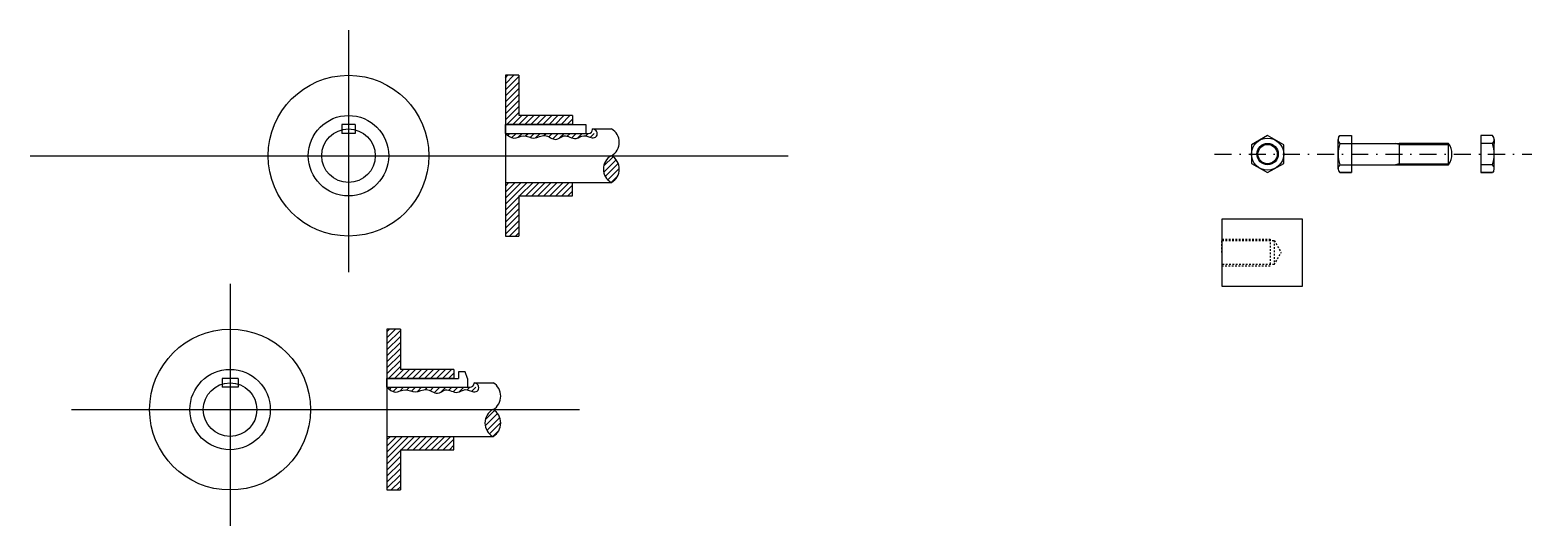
# Model space of a CAD drawing. Header units: millimetres. Extents: x -2626 to 3046, y -440 to 1628.
# Drawn here: x -642 to 478, y -88 to 282 of the extents above; entities that cross this region are included whole.
import ezdxf

# ---------------------------------------------------------------- set-up
doc = ezdxf.new("R2010")
doc.units = ezdxf.units.MM
doc.linetypes.add('DASHDOT', pattern=[25.4, 12.7, -6.35, 0, -6.35])
doc.linetypes.add('JIS_02_1.2', pattern=[2.5, 1.25, -1.25])
pattern_1 = [(45, (-88.3866, -189.554), (-2.245064, 2.245064), [])]

msp = doc.modelspace()

# ---------------------------------------------------------------- hatches: boundary and pattern name
h = msp.add_hatch()
h.set_pattern_fill('ANSI31', color=256)
h.paths.add_polyline_path([(-277.822, 248.354), (-287.822, 248.354), (-287.822, 211.684), (-237.822, 211.684), (-237.822, 218.354), (-277.822, 218.354)])
h.paths.add_polyline_path([(-237.822, 168.354), (-287.822, 168.354), (-287.822, 128.354), (-277.822, 128.354), (-277.822, 158.354), (-237.822, 158.354)])
h = msp.add_hatch()
h.set_pattern_fill('ANSI31', color=256)
edge = h.paths.add_edge_path()
edge.add_spline(control_points=[(-287.822, 205.024), (-285.831, 203.294), (-281.688, 199.694), (-274.044, 204.953), (-266.355, 199.58), (-258.222, 205.886), (-250.781, 198.148), (-243.472, 205.469), (-236.039, 199.078), (-229.266, 204.859), (-224.431, 201.139), (-219.687, 202.072), (-219.234, 204.222), (-219.298, 205.024)], knot_values=[0, 0, 0, 0, 7.12720959, 14.82957451, 22.64686129, 30.98239429, 39.69912068, 46.1696486, 55.4132246, 61.48905472, 67.88477778, 71.39405672, 73.59149744, 73.59149744, 73.59149744, 73.59149744], degree=3, periodic=0)
edge.add_line((-219.298, 205.024), (-287.822, 205.024))
h = msp.add_hatch()
h.set_pattern_fill('ANSI31', color=256)
h.paths.add_polyline_path([(-208.588, 188.354), (-208.98, 188.354, 0.57087862), (-208.98, 168.354), (-208.588, 168.354, 0.57087862)])
h = msp.add_hatch()
h.set_pattern_fill('ANSI31', color=256)
h.set_pattern_definition(pattern_1)
h.paths.add_polyline_path([(-366.209, 58.8), (-376.209, 58.8), (-376.209, 22.13), (-326.209, 22.13), (-326.209, 28.8), (-366.209, 28.8)])
h.paths.add_polyline_path([(-326.209, -21.2), (-376.209, -21.2), (-376.209, -61.2), (-366.209, -61.2), (-366.209, -31.2), (-326.209, -31.2)])
h = msp.add_hatch()
h.set_pattern_fill('ANSI31', color=256)
h.set_pattern_definition(pattern_1)
edge = h.paths.add_edge_path()
edge.add_spline(control_points=[(-376.209, 15.47), (-374.218, 13.74), (-370.075, 10.14), (-362.431, 15.399), (-354.742, 10.026), (-346.608, 16.332), (-339.168, 8.594), (-331.859, 15.915), (-324.425, 9.524), (-317.653, 15.305), (-312.818, 11.584), (-308.074, 12.518), (-307.62, 14.667), (-307.684, 15.47)], knot_values=[0, 0, 0, 0, 7.12720959, 14.82957451, 22.64686129, 30.98239429, 39.69912068, 46.1696486, 55.4132246, 61.48905472, 67.88477778, 71.39405672, 73.59149744, 73.59149744, 73.59149744, 73.59149744], degree=3, periodic=0)
edge.add_line((-307.684, 15.47), (-376.209, 15.47))
h = msp.add_hatch()
h.set_pattern_fill('ANSI31', color=256)
h.set_pattern_definition(pattern_1)
h.paths.add_polyline_path([(-296.975, -1.2), (-297.367, -1.2, 0.57087862), (-297.367, -21.2), (-296.975, -21.2, 0.57087862)])

# ---------------------------------------------------------------- linework, layer by layer
for p, q in [((-404.871, 282.17), (-404.871, 101.487)), ((-287.822, 248.354), (-287.822, 128.354)), ((-277.822, 248.354), (-287.822, 248.354)), ((-277.822, 248.354), (-277.822, 218.354)), ((-237.822, 218.354), (-277.822, 218.354)), ((-237.822, 218.354), (-237.822, 211.684)), ((-409.871, 211.684), (-409.871, 205.024)), ((-399.871, 211.684), (-409.871, 211.684)), ((-399.871, 205.024), (-409.871, 205.024)), ((-399.871, 211.684), (-399.871, 205.024)), ((-237.822, 211.684), (-287.822, 211.684)), ((-287.822, 211.614), (-227.822, 211.684)), ((-287.822, 205.024), (-287.822, 211.614)), ((-287.822, 208.354), (-287.822, 168.354)), ((-287.822, 205.024), (-225.822, 205.024)), ((-227.822, 211.684), (-227.822, 205.024)), ((-222.822, 208.354), (-208.588, 208.354)), ((-222.822, 208.024), (-222.822, 208.354)), ((333.689, 201.951), (334.765, 203.407)), ((334.765, 203.407), (343.393, 203.407)), ((334.765, 203.407), (343.393, 203.407)), ((343.393, 203.407), (343.393, 175.694)), ((448.545, 203.407), (439.918, 203.407)), ((439.918, 203.407), (439.918, 175.694)), ((448.545, 203.407), (439.918, 203.407)), ((449.622, 201.951), (448.545, 203.407)), ((333.393, 178.622), (333.393, 200.479)), ((333.393, 200.479), (333.393, 197.551)), ((334.765, 197.551), (378.893, 197.551)), ((378.893, 196.751), (376.393, 197.551)), ((415.893, 197.551), (378.893, 197.551)), ((378.893, 197.551), (378.893, 181.551)), ((378.893, 196.751), (415.893, 196.751)), ((415.893, 181.551), (415.893, 197.551)), ((448.545, 197.551), (439.918, 197.551)), ((449.918, 178.622), (449.918, 200.479)), ((449.918, 200.479), (449.918, 197.551)), ((-642.496, 188.354), (-76.746, 188.354)), ((333.393, 178.622), (333.393, 181.551)), ((334.765, 181.551), (415.893, 181.551)), ((378.893, 182.351), (376.393, 181.551)), ((378.893, 181.551), (376.393, 181.551)), ((378.893, 182.351), (415.893, 182.351)), ((448.545, 181.551), (439.918, 181.551)), ((449.918, 178.622), (449.918, 181.551)), ((-237.822, 168.354), (-208.588, 168.354)), ((-237.822, 158.354), (-237.822, 168.354)), ((333.689, 177.151), (334.765, 175.694)), ((334.765, 175.694), (343.393, 175.694)), ((343.393, 175.694), (334.765, 175.694)), ((448.545, 175.694), (439.918, 175.694)), ((439.918, 175.694), (448.545, 175.694)), ((449.622, 177.151), (448.545, 175.694)), ((-277.822, 158.354), (-237.822, 158.354)), ((-277.822, 158.354), (-277.822, 128.354)), ((246.825, 141.006), (246.825, 91.006)), ((306.825, 141.006), (246.825, 141.006)), ((306.825, 91.006), (306.825, 141.006)), ((-287.822, 128.354), (-277.822, 128.354)), ((-493.257, 92.616), (-493.257, -88.068)), ((246.825, 91.006), (306.825, 91.006)), ((-376.209, 58.8), (-376.209, -61.2)), ((-366.209, 58.8), (-376.209, 58.8)), ((-366.209, 58.8), (-366.209, 28.8)), ((-326.209, 28.8), (-366.209, 28.8)), ((-326.209, 28.8), (-326.209, 22.13)), ((-317.874, 27.125), (-322.805, 27.125)), ((-322.805, 27.125), (-322.805, 22.07)), ((-316.209, 22.07), (-317.874, 27.125)), ((-487.257, 22.13), (-499.257, 22.13)), ((-499.257, 22.13), (-499.257, 15.47)), ((-487.257, 15.47), (-499.257, 15.47)), ((-493.257, 22.13), (-493.257, 15.47)), ((-487.257, 22.13), (-487.257, 15.47)), ((-376.209, 15.47), (-376.237, 22.07)), ((-376.237, 22.07), (-322.805, 22.07)), ((-326.209, 22.13), (-376.209, 22.13)), ((-376.209, 18.8), (-376.209, -21.2)), ((-376.209, 15.47), (-314.209, 15.47)), ((-316.209, 22.13), (-316.209, 15.47)), ((-311.209, 18.8), (-296.975, 18.8)), ((-311.209, 18.47), (-311.209, 18.8)), ((-611.461, -1.2), (-232.604, -1.2)), ((-326.209, -21.2), (-296.975, -21.2)), ((-326.209, -31.2), (-326.209, -21.2)), ((-366.209, -31.2), (-366.209, -61.2)), ((-366.209, -31.2), (-326.209, -31.2)), ((-376.209, -61.2), (-366.209, -61.2))]:
    msp.add_line(p, q)
at = {"linetype": 'DASHDOT'}
msp.add_line((241.288, 189.551), (478.093, 189.551), dxfattribs=at)
at = {"linetype": 'Continuous'}
for p, q in [((-287.822, 168.354), (-237.822, 168.354)), ((-376.209, -21.2), (-326.209, -21.2))]:
    msp.add_line(p, q, dxfattribs=at)
at = {"linetype": 'JIS_02_1.2'}
for p, q in [((246.825, 116.006), (246.825, 126.006)), ((246.825, 126.006), (282.825, 126.006)), ((246.825, 116.006), (246.825, 125.006)), ((246.825, 125.006), (285.825, 125.006)), ((282.825, 126.006), (282.825, 106.006)), ((285.825, 125.006), (285.825, 107.006)), ((285.825, 125.006), (291.021, 116.006)), ((285.825, 107.006), (291.021, 116.006)), ((285.825, 107.006), (246.825, 107.006)), ((282.825, 106.006), (246.825, 106.006))]:
    msp.add_line(p, q, dxfattribs=at)
msp.add_lwpolyline([(292.844, 196.479), (280.844, 203.407), (268.844, 196.479), (268.844, 182.622), (280.844, 175.694), (292.844, 182.622)], close=True)
for centre, radius in [((-404.871, 188.354), 60), ((-404.871, 188.354), 30), ((-404.871, 188.354), 20), ((-404.871, 188.354), 20), ((280.844, 189.551), 12), ((280.844, 189.551), 8), ((280.844, 189.551), 7.2), ((-493.257, -1.2), 60), ((-493.257, -1.2), 30), ((-493.257, -1.2), 20), ((-493.257, -1.2), 20)]:
    msp.add_circle(centre, radius)
for centre, radius, start, end in [((-225.822, 208.024), 3, 270, 0), ((-214.493, 198.354), 11.613, 300.557756, 59.442244), ((337.203, 200.479), 3.81, 157.272587, 230.229276), ((446.108, 200.479), 3.81, 309.770724, 22.727413), ((357.393, 189.551), 24, 160.528779, 199.471221), ((404.343, 189.551), 14.05, 325.291951, 34.708049), ((425.918, 189.551), 24, 340.528779, 19.471221), ((-203.076, 178.354), 11.613, 120.557756, 239.442244), ((-214.493, 178.354), 11.613, 300.557756, 59.442244), ((337.203, 178.622), 3.81, 129.770724, 202.727413), ((446.108, 178.622), 3.81, 337.272587, 50.229276), ((-314.209, 18.47), 3, 270, 0), ((-302.879, 8.8), 11.613, 300.557756, 59.442244), ((-291.463, -11.2), 11.613, 120.557756, 239.442244), ((-302.879, -11.2), 11.613, 300.557756, 59.442244)]:
    msp.add_arc(centre, radius, start, end)
for points in [[(-287.822, 205.024), (-281.65, 201.46), (-274.141, 203.177), (-266.504, 201.508), (-258.39, 203.416), (-250.157, 200.554), (-244.19, 203.058), (-235.121, 201.27), (-229.394, 203.297), (-223.188, 201.747), (-219.847, 202.82), (-219.847, 206.689), (-222.822, 208.354)], [(-376.209, 15.47), (-370.036, 11.906), (-362.528, 13.623), (-354.891, 11.954), (-346.777, 13.862), (-338.543, 11), (-332.577, 13.504), (-323.508, 11.716), (-317.78, 13.743), (-311.575, 12.193), (-308.234, 13.266), (-308.234, 17.135), (-311.209, 18.8)]]:
    msp.add_spline(points, degree=3)

doc.saveas('drawing.dxf')
